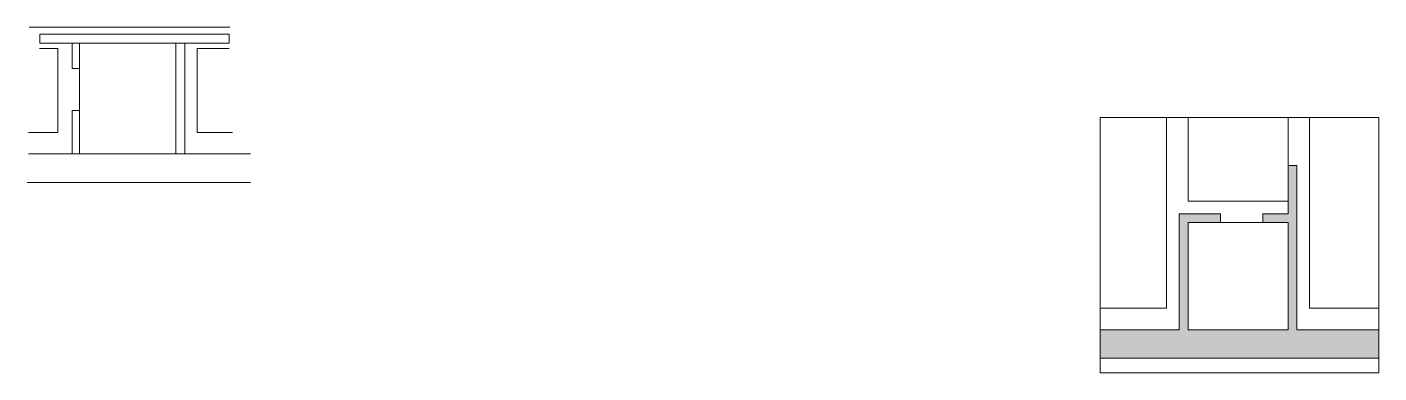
# Model space of a CAD drawing. Header units: millimetres. Extents: x -259680 to 389590, y -106473 to 139263.
# Drawn here: x 61683 to 99546, y -54613 to -44927 of the extents above; entities that cross this region are included whole.
import ezdxf

# ---------------------------------------------------------------- set-up
doc = ezdxf.new("R2010")
doc.units = ezdxf.units.MM
doc.layers.get('0').update_dxf_attribs({"lineweight": 20})
for name, color, linetype, lineweight in [('$0$NDC_S_THIN LINE', 7, 'Continuous', 20), ('NDC_S_DIM', 1, 'Continuous', 15), ('NDC_S_SLAB', 2, 'Continuous', 20)]:
    doc.layers.add(name, color=color, linetype=linetype, lineweight=lineweight)

msp = doc.modelspace()

# ---------------------------------------------------------------- hatches: boundary and pattern name
at = {"layer": '$0$NDC_S_THIN LINE', "ltscale": 100}
h = msp.add_hatch(color=251, dxfattribs=at)
h.dxf.hatch_style = 1
h.paths.add_polyline_path([(99545.8, -53403.2), (97250, -53403.2), (97250, -48803.2), (97000, -48803.2), (97000, -50153.2), (96290, -50153.2), (96290, -50403.2), (97000, -50403.2), (97000, -53403.2), (94200, -53403.2), (94200, -50403.2), (95110, -50403.2), (95110, -50153.2), (93950, -50153.2), (93950, -53403.2), (91733.5, -53403.2), (91733.5, -54203.2), (99545.8, -54203.2)])

# ---------------------------------------------------------------- linework, layer by layer
at = {"ltscale": 100}
for p, q in [((62950, -48477.5), (61722.8, -48477.5)), ((66100, -48477.5), (67943.3, -48477.5)), ((67943.3, -49277.5), (61683.3, -49277.5))]:
    msp.add_line(p, q, dxfattribs=at)
for points in [[(62040, -45127.5), (67346.9, -45127.5), (67346.9, -45377.5), (62040, -45377.5)], [(62950, -46087.5), (63150, -46087.5), (63150, -45377.5), (62950, -45377.5)], [(63150, -45377.5), (65850, -45377.5), (65850, -48477.5), (63150, -48477.5)], [(65850, -48477.5), (66100, -48477.5), (66100, -45377.5), (65850, -45377.5)], [(62950, -47267.5), (63150, -47267.5), (63150, -48477.5), (62950, -48477.5)]]:
    msp.add_lwpolyline(points, close=True, dxfattribs=at)
at = {"layer": 'NDC_S_DIM', "ltscale": 100}
msp.add_lwpolyline([(91733.5, -54612.7), (99545.8, -54612.7), (99545.8, -47457.6), (91733.5, -47457.6)], close=True, dxfattribs=at)
at = {"layer": 'NDC_S_SLAB', "ltscale": 100}
for p, q in [((61746.2, -44927.5), (67362.2, -44927.5)), ((93600, -52803.2), (93600, -47457.6)), ((94200, -49803.2), (94200, -47457.6)), ((97000, -48803.2), (97000, -47457.6)), ((97600, -52803.2), (97600, -47457.6)), ((97000, -49803.2), (94200, -49803.2)), ((95110, -50403.2), (96290, -50403.2)), ((93600, -52803.2), (91733.5, -52803.2)), ((99545.8, -52803.2), (97600, -52803.2))]:
    msp.add_line(p, q, dxfattribs=at)
for points in [[(62035.9, -45527.5), (62550, -45527.5), (62550, -47877.5), (61722.8, -47877.5)], [(67340.1, -45527.5), (66450.1, -45527.5), (66450.1, -47877.5), (67434.4, -47877.5)]]:
    msp.add_lwpolyline(points, dxfattribs=at)
msp.add_lwpolyline([(95110, -50153.2), (93950, -50153.2), (93950, -53403.2), (91733.5, -53403.2), (91733.5, -54203.2), (99545.8, -54203.2), (99545.8, -53403.2), (97250, -53403.2), (97250, -48803.2), (97000, -48803.2), (97000, -50153.2), (96290, -50153.2), (96290, -50403.2), (97000, -50403.2), (97000, -53403.2), (94200, -53403.2), (94200, -50403.2), (95110, -50403.2)], close=True, dxfattribs=at)

doc.saveas('drawing.dxf')
